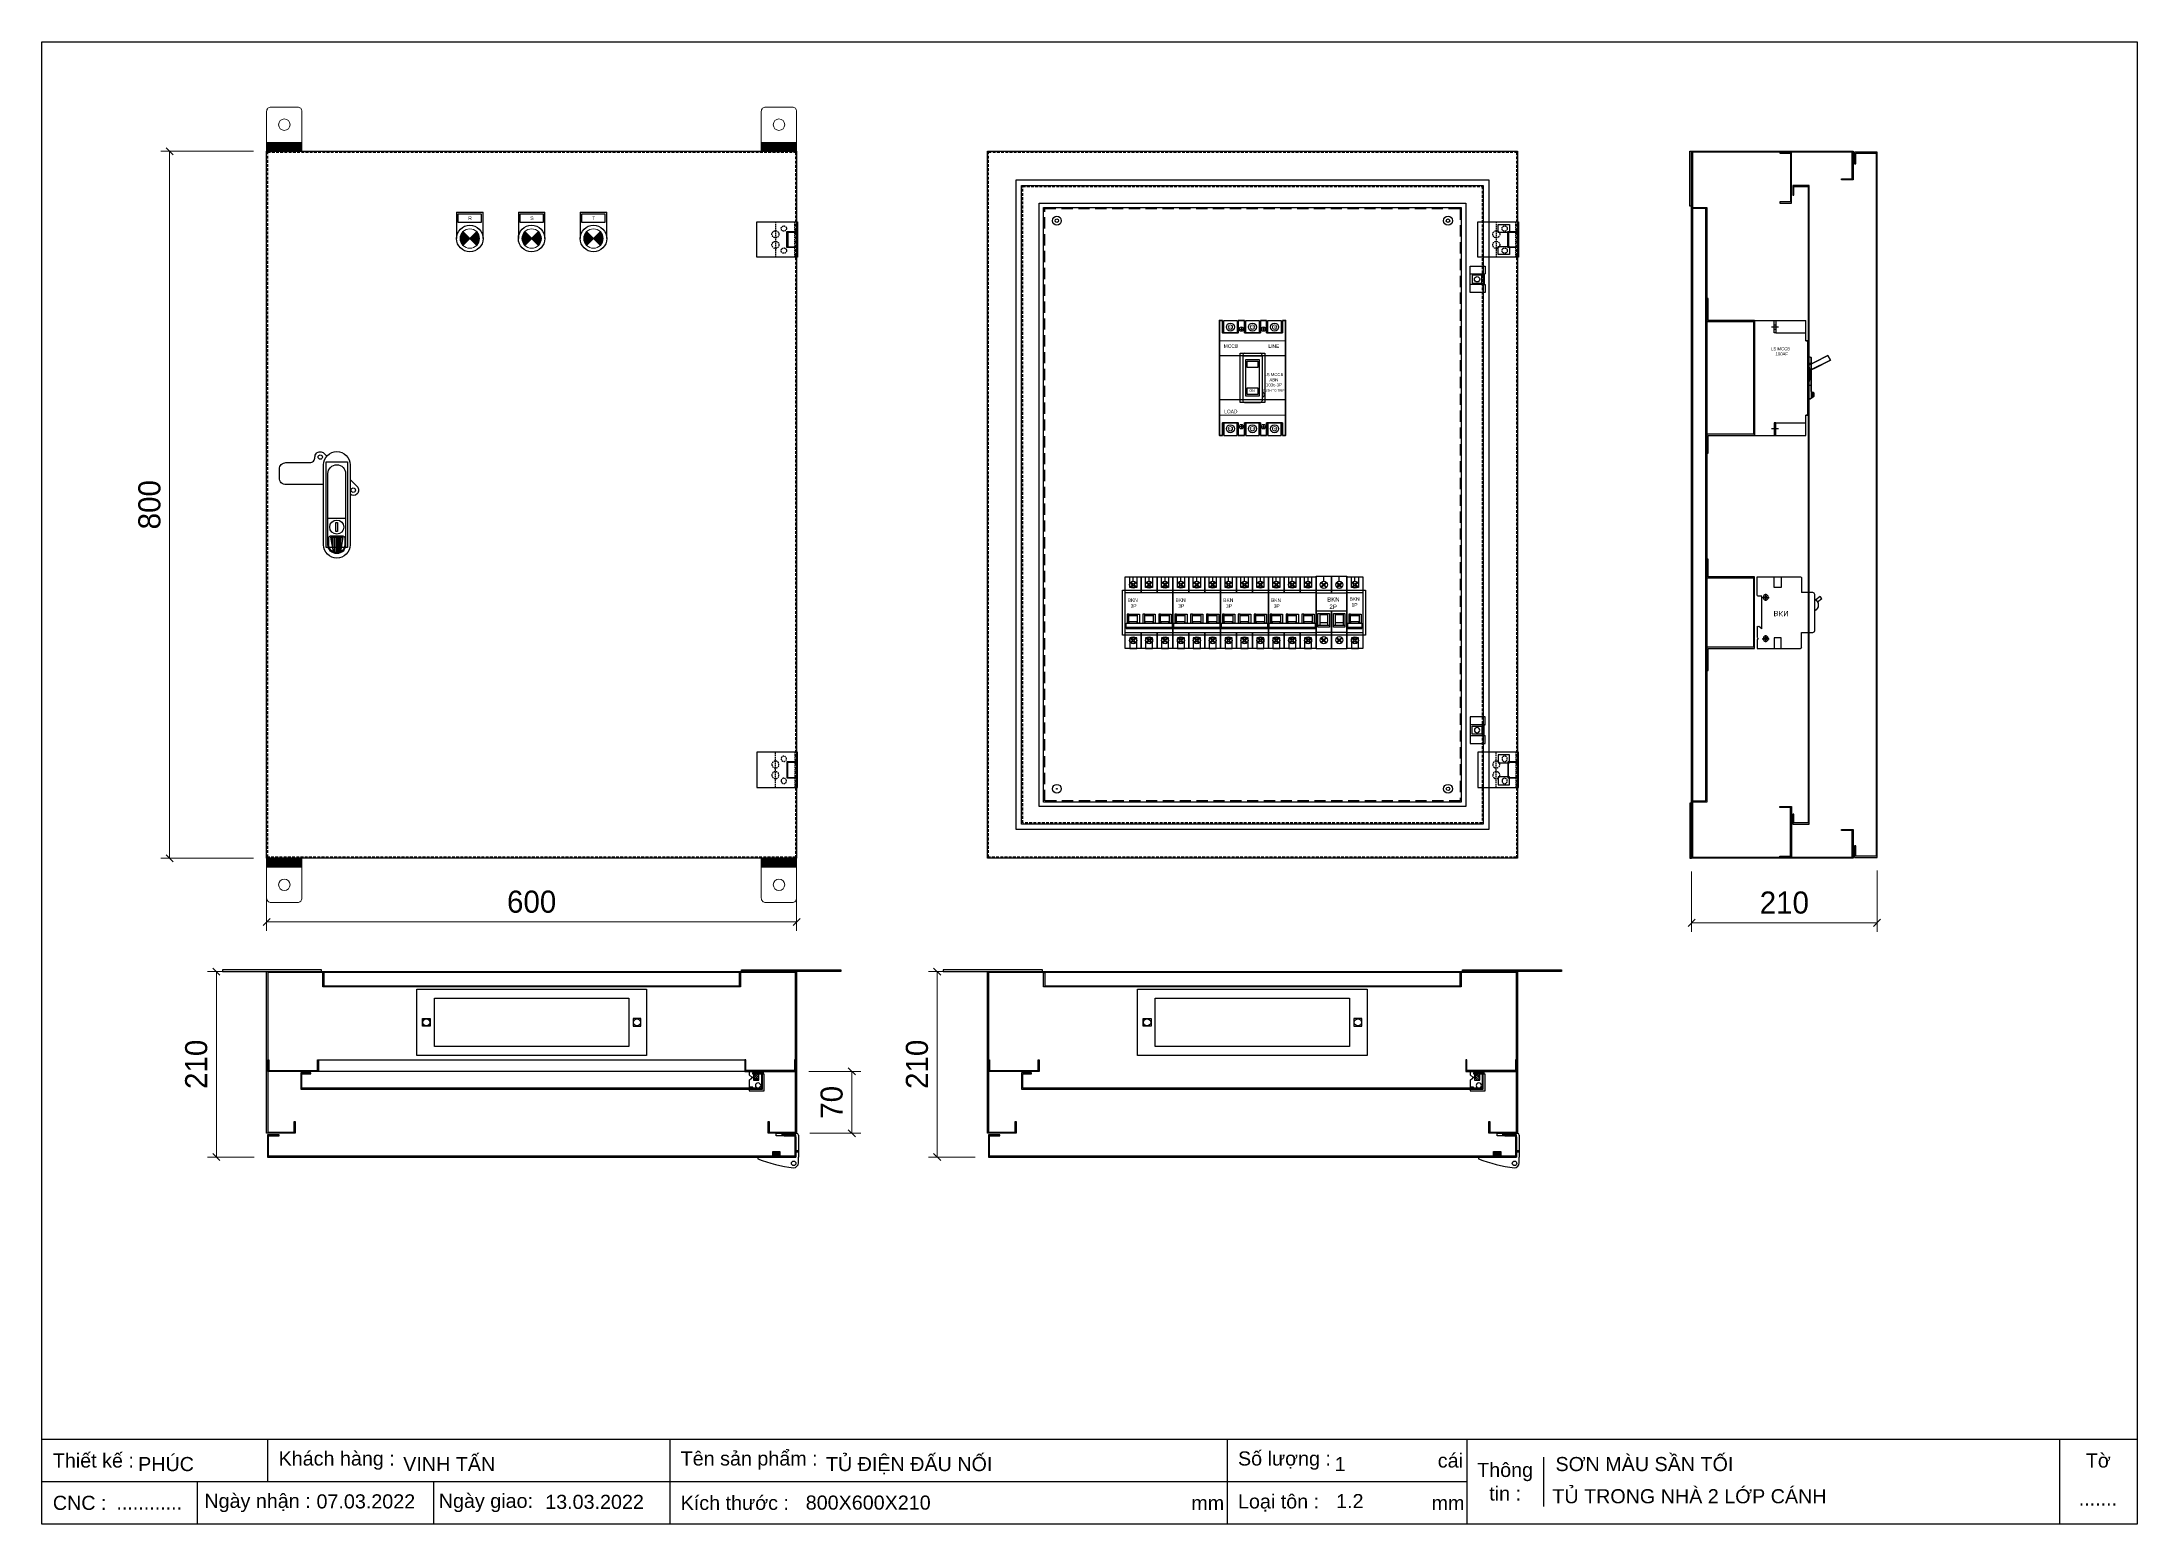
# Model space of a CAD drawing. Header units: millimetres. Extents: x 0 to 2372, y 0 to 1677.
import ezdxf
from ezdxf.enums import TextEntityAlignment as Align

# ---------------------------------------------------------------- set-up
doc = ezdxf.new("R2010")
doc.units = ezdxf.units.MM
doc.linetypes.add('HIDDEN2', pattern=[4.7625, 3.175, -1.5875])
doc.linetypes.add('HIDDENX2', pattern=[19.05, 12.7, -6.35])
for name, color, linetype, lineweight in [('0 TĂNG CỨNG', 7, 'Continuous', 15), ('07', 5, 'Continuous', 5), ('E_Electrical Equipment', 35, 'Continuous', 5)]:
    doc.layers.add(name, color=color, linetype=linetype, lineweight=lineweight)
doc.layers.add('01', color=7, linetype='HIDDEN2')
doc.layers.add('DIM', color=253, linetype='Continuous')
doc.styles.add('Arial', font='arial.ttf')
doc.styles.add('Arial-Black', font='txt')
doc.dimstyles.new('Dim-25', dxfattribs={"dimtxt": 25, "dimasz": 8, "dimexe": 10, "dimexo": 15, "dimgap": 10, "dimtad": 1, "dimdec": 0, "dimtxsty": 'Standard', "dimblk": 'OBLIQUE', "dimcen": 10, "dimclrd": 5, "dimclre": 5, "dimclrt": 3, "dimazin": 3, "dimtfac": 1, "dimtdec": 0, "dimtmove": 0, "dimatfit": 3, "dimldrblk": 'OBLIQUE', "dimlwd": 9, "dimlwe": 9})

msp = doc.modelspace()

# ---------------------------------------------------------------- blocks, each defined once
blk = doc.blocks.new('KHUNG CHUẨN')
at = {"color": 7}
for p, q in [((19889.2, -28535.2), (16919.2, -28535.2)), ((17239.2, -28535.2), (17239.2, -28595.2)), ((17809.2, -28535.2), (17809.2, -28655.2)), ((18599.2, -28535.2), (18599.2, -28655.2)), ((18939.2, -28535.2), (18939.2, -28655.2)), ((19779.2, -28535.2), (19779.2, -28655.2)), ((19047.6, -28560.2), (19047.6, -28630.2)), ((18939.2, -28595.2), (16919.2, -28595.2)), ((17139.2, -28595.2), (17139.2, -28655.2)), ((17474.2, -28595.2), (17474.2, -28655.2))]:
    blk.add_line(p, q, dxfattribs=at)
blk.add_lwpolyline([(16919.2, -26555.2), (19889.2, -26555.2), (19889.2, -28655.2), (16919.2, -28655.2)], close=True, dxfattribs=at)
at = {"color": 2, "char_height": 20, "style": 'Arial'}
for s, insert, width, attachment_point in [('  Thiết kế :', (16919.2, -28565.2), 917.634, 4), ('  Khách hàng :', (17239.2, -28565.2), 917.634, 4), ('  Tên sản phẩm :', (17809.2, -28565.2), 917.634, 4), ('  Số lượng :', (18599.2, -28565.2), 917.634, 4), ('cái', (18897.9, -28565.2), 63.517, 4), ('Thông\\Ptin :', (18993.4, -28595.2), 108.311, 5), ('Tờ', (19834.2, -28565.2), 110, 5), ('  CNC :', (16919.2, -28625.2), 917.634, 4), ('  Ngày nhận :', (17134, -28625.2), 556.651, 4), ('  Ngày giao:', (17466.3, -28625.2), 556.651, 4), ('  Kích thước :', (17809.2, -28625.2), 917.634, 4), ('mm', (18548.6, -28625.2), 73.831, 4), ('  Loại tôn :', (18599.2, -28625.2), 917.634, 4), ('mm', (18889.2, -28625.2), 917.634, 4)]:
    blk.add_mtext(s, dxfattribs=dict(at, insert=insert, width=width, attachment_point=attachment_point))
at = {"color": 3, "style": 'Arial'}
for tag, p in [('#01', (17055.6, -28580.1)), ('#02', (17431.4, -28580.1)), ('#03', (18030.6, -28580.1)), ('#08', (18751.7, -28580.1)), ('#10', (19064.8, -28580.1)), ('#04', (17024.8, -28634.6)), ('#05', (17308.5, -28633)), ('#06', (17632.7, -28633.7)), ('#07', (18002, -28634.7)), ('#09', (18753.8, -28632.6)), ('#11', (19060.3, -28625.7)), ('#12', (19806.5, -28628.9))]:
    blk.add_attdef(tag, p, '', height=20, dxfattribs=at)
blk = doc.blocks.new('*D1')
at = {"color": 0, "linetype": 'ByBlock', "lineweight": -2}
for p, q in [((148.6, 1549.4), (140.6, 1557.4)), ((140.6, 757.4), (148.6, 749.4))]:
    blk.add_line(p, q, dxfattribs=at)
at = {"layer": 'Defpoints', "color": 0, "transparency": 16777216}
for p in [(254.4, 1553.4), (144.6, 753.4), (254.4, 753.4)]:
    blk.add_point(p, dxfattribs=at)
at = {"layer": 'DIM', "color": 5, "lineweight": 9, "transparency": 16777216}
for p, q in [((239.4, 1553.4), (134.6, 1553.4)), ((144.6, 1553.4), (144.6, 753.4)), ((239.4, 753.4), (134.6, 753.4))]:
    blk.add_line(p, q, dxfattribs=at)
at = {"layer": 'DIM', "color": 3, "transparency": 16777216, "insert": (121.8, 1153.4), "char_height": 25, "attachment_point": 5, "rotation": 90}
blk.add_mtext('800', dxfattribs=at)
blk = doc.blocks.new('_Oblique')
at = {"color": 0, "linetype": 'ByBlock', "lineweight": -2}
blk.add_line((-0.5, -0.5), (0.5, 0.5), dxfattribs=at)
blk = doc.blocks.new('*D2')
at = {"color": 0, "linetype": 'ByBlock', "lineweight": -2}
for p, q in [((258.4, 685.3), (250.4, 677.3)), ((850.4, 677.3), (858.4, 685.3))]:
    blk.add_line(p, q, dxfattribs=at)
at = {"layer": 'Defpoints', "color": 0, "transparency": 16777216}
for p in [(254.4, 753.4), (854.4, 753.4), (854.4, 681.3)]:
    blk.add_point(p, dxfattribs=at)
at = {"layer": 'DIM', "color": 5, "lineweight": 9, "transparency": 16777216}
for p, q in [((254.4, 738.4), (254.4, 671.3)), ((854.4, 738.4), (854.4, 671.3)), ((254.4, 681.3), (854.4, 681.3))]:
    blk.add_line(p, q, dxfattribs=at)
at = {"layer": 'DIM', "color": 3, "transparency": 16777216, "insert": (554.4, 704.1), "char_height": 25, "attachment_point": 5}
blk.add_mtext('600', dxfattribs=at)
blk = doc.blocks.new('HL044-1.3-C')
at = {"color": 1, "linetype": 'HIDDEN2', "ltscale": 0.5}
for p, q in [((-25, 40), (-25, 0)), ((-3, 0), (-3, 40))]:
    blk.add_line(p, q, dxfattribs=at)
at = {"color": 1}
for p, q in [((-12, 29), (0, 29)), ((-12, 11), (-12, 29)), ((-11, 28.5), (0, 28.5)), ((-11, 28.5), (-11, 11.5)), ((0, 11), (-12, 11)), ((0, 11.5), (-11, 11.5))]:
    blk.add_line(p, q, dxfattribs=at)
blk.add_lwpolyline([(-46, 40), (0, 40), (0, 0), (-46, 0)], close=True, dxfattribs=at)
at = {"color": 1, "linetype": 'HIDDEN2', "ltscale": 0.5}
for centre, radius in [((-25, 26), 4), ((-15.5, 32.5), 3), ((-25, 14), 4), ((-15.5, 7.5), 3)]:
    blk.add_circle(centre, radius, dxfattribs=at)
blk = doc.blocks.new('AB301-2-1')
at = {"linetype": 'Continuous'}
h = blk.add_hatch(dxfattribs=at)
h.set_pattern_fill('ACAD_ISO09W100', color=1, scale=0.2)
h.set_pattern_definition([(0, (-368.0181, 398.3814), (0, 1), [4.8, -0.6, 1.2, -0.6, 1.2, -0.6])])
h.paths.add_polyline_path([(-4.1, -88.5, 0.118404), (0, -89.5, 0.118404), (4.1, -88.5), (7, -72), (-7, -72)])
at = {"color": 1, "linetype": 'Continuous'}
for p, q in [((-10, -50.5), (10, -50.5)), ((-7, -72), (7, -72)), ((-7, -72), (-4.1, -88.5)), ((7, -72), (4.1, -88.5))]:
    blk.add_line(p, q, dxfattribs=at)
for points in [[(-24.7, 18.7, -0.198912), (-23, 23), (-23, 23, -0.414214), (-14.5, 23), (-11.3, 19.8)], [(-15, -12.5), (-57.5, -12.5, -0.414214), (-65, -5), (-65, 5, -0.414214), (-57.5, 12.5), (-30.7, 12.5, 0.414214), (-24.7, 18.5), (-24.7, 18.7)], [(15, -6.5), (23, -14.5, -0.414214), (23, -23), (23, -23, -0.381561), (15, -23.4, -0.381561)]]:
    blk.add_lwpolyline(points, format="xyb", dxfattribs=at)
for points in [[(0, 25), (0, 25, -0.414214), (15, 10), (15, -80.5, -0.414214), (0, -95.5), (0, -95.5, -0.414214), (-15, -80.5), (-15, 10, -0.414214)], [(0, 10, -0.414214), (10, 0), (10, -80.5, -0.414214), (0, -90.5, -0.414214), (-10, -80.5), (-10, 0, -0.414214)], [(9, -72.5), (9, -80.5, -0.414214), (0, -89.5, -0.414214), (-9, -80.5), (-9, -72.5, -0.414214), (-7, -70.5), (7, -70.5, -0.414214)]]:
    blk.add_lwpolyline(points, format="xyb", close=True, dxfattribs=at)
at = {"color": 2, "linetype": 'Continuous'}
blk.add_lwpolyline([(-12, 13.3), (12, 13.3), (12, -83.7), (-12, -83.7)], close=True, dxfattribs=at)
at = {"color": 1, "linetype": 'Continuous'}
blk.add_lwpolyline([(-1, -55.5), (1, -55.5), (1, -65.5), (-1, -65.5)], close=True, dxfattribs=at)
for centre, radius in [((-18.7, 18.7), 2.5), ((18.7, -18.7), 2.5), ((0, -60.5), 8)]:
    blk.add_circle(centre, radius, dxfattribs=at)
blk = doc.blocks.new('HL003-2-3')
h = blk.add_hatch()
h.set_pattern_fill('ANSI31', color=2, scale=0.5, style=0)
h.set_pattern_definition([(45, (8435.407, 86016.9664), (-1.122532015, 1.122532015), [])])
h.paths.add_polyline_path([(11, 10), (5, 10), (5, 0), (11, 0)])
at = {"color": 1}
for p, q in [((0, 22), (17, 22)), ((0, 20), (0, 22)), ((0, 20), (15, 20)), ((4, 18), (0, 18)), ((0, 10), (0, 18)), ((0, 10), (8, 3)), ((0, 4), (3.4, 7)), ((0, 0), (0, 4)), ((16, 0), (0, 0)), ((4, 20), (4, 18)), ((17, 3), (8, 3)), ((15, 20), (15, 3)), ((16, 3), (16, 0)), ((17, 22), (17, 3))]:
    blk.add_line(p, q, dxfattribs=at)
at = {"color": 2}
blk.add_lwpolyline([(5, 10), (11, 10), (11, 0), (5, 0)], close=True, dxfattribs=at)
at = {"color": 1}
blk.add_circle((10, 16), 3, dxfattribs=at)
blk.add_circle((10, 16), 3, dxfattribs=at)
blk = doc.blocks.new('HL044-1.3-B')
h = blk.add_hatch()
h.set_pattern_fill('ANSI31', color=1, scale=0.3, style=0)
h.set_pattern_definition([(45, (-80982.31925, -42991.2648), (-0.673519209, 0.673519209), [])])
h.paths.add_polyline_path([(-15.5, 27), (-15.5, 24), (-9.5, 24), (-9.5, 27)])
at = {"color": 1}
for p, q in [((-22, 24), (-22, 27)), ((-22, 27), (1, 27)), ((-1, 24), (-22, 24)), ((-15.5, 24), (-15.5, 27)), ((-9.5, 24), (-9.5, 27)), ((3, 25), (3, 0)), ((0, 0), (-43, 0)), ((-43, 0), (-43, -2)), ((-25, 6.5), (-25, 0)), ((-25, 6.5), (-19, 5.9)), ((-25, 5.5), (-19, 4.9)), ((-25, 4.5), (-19, 3.9)), ((-25, 3.5), (-19, 2.9)), ((-25, 2.5), (-19, 1.9)), ((-25, 1.5), (-19, 0.9)), ((-25, 0.5), (-19.7, 0)), ((-19, 6.5), (-19, 0)), ((0, 23), (0, 0)), ((0, 7.5), (3, 7.5)), ((0, 6), (3, 6)), ((3, -6.5), (3, 0))]:
    blk.add_line(p, q, dxfattribs=at)
blk.add_lwpolyline([(-26, 6.5), (-18, 6.5), (-18, 0), (-26, 0)], close=True, dxfattribs=at)
blk.add_circle((-2.3, -7), 2.55, dxfattribs=at)
for centre, radius, start, end in [((-1, 23), 1, 0, 90), ((1, 25), 2, 0, 90), ((15.4, 147.7), 160.7, 248.6705, 263.5901), ((-2.5, -6.5), 5.5, 270, 0)]:
    blk.add_arc(centre, radius, start, end, dxfattribs=at)
blk = doc.blocks.new('HL003-2-2')
at = {"color": 1}
for p, q in [((15, 21), (15, 12)), ((15, -9), (15, 0)), ((16, 12), (17, 12)), ((16, 0), (17, 0))]:
    blk.add_line(p, q, dxfattribs=at)
blk.add_lwpolyline([(17, 0), (17, -9), (0, -9), (0, 21), (17, 21), (17, 12)], dxfattribs=at)
blk.add_lwpolyline([(0, 12), (16, 12), (16, 0), (0, 0)], close=True, dxfattribs=at)
blk.add_circle((8, 6), 3, dxfattribs=at)
blk = doc.blocks.new('*D3')
at = {"color": 0, "linetype": 'ByBlock', "lineweight": -2}
for p, q in [((1871.5, 684.3), (1863.5, 676.3)), ((2073.5, 676.3), (2081.5, 684.3))]:
    blk.add_line(p, q, dxfattribs=at)
at = {"layer": 'Defpoints', "color": 0, "transparency": 16777216}
for p in [(1867.5, 753.4), (2077.5, 754.4), (2077.5, 680.3)]:
    blk.add_point(p, dxfattribs=at)
at = {"layer": 'DIM', "color": 5, "lineweight": 9, "transparency": 16777216}
for p, q in [((1867.5, 738.4), (1867.5, 670.3)), ((2077.5, 739.4), (2077.5, 670.3)), ((1867.5, 680.3), (2077.5, 680.3))]:
    blk.add_line(p, q, dxfattribs=at)
at = {"layer": 'DIM', "color": 3, "transparency": 16777216, "insert": (1972.5, 703.1), "char_height": 25, "attachment_point": 5}
blk.add_mtext('210', dxfattribs=at)
blk = doc.blocks.new('*D4')
at = {"color": 0, "linetype": 'ByBlock', "lineweight": -2}
for p, q in [((1017.5, 621.2), (1009.5, 629.2)), ((1009.5, 419.2), (1017.5, 411.2))]:
    blk.add_line(p, q, dxfattribs=at)
at = {"layer": 'Defpoints', "color": 0, "ltscale": 3, "transparency": 16777216}
for p in [(1070.4, 625.2), (1013.5, 415.2), (1071.4, 415.2)]:
    blk.add_point(p, dxfattribs=at)
at = {"layer": 'DIM', "color": 5, "lineweight": 9, "ltscale": 3, "transparency": 16777216}
for p, q in [((1055.4, 625.2), (1003.5, 625.2)), ((1013.5, 625.2), (1013.5, 415.2)), ((1056.4, 415.2), (1003.5, 415.2))]:
    blk.add_line(p, q, dxfattribs=at)
at = {"layer": 'DIM', "color": 3, "ltscale": 3, "transparency": 16777216, "insert": (990.7, 520.2), "char_height": 25, "attachment_point": 5, "rotation": 90}
blk.add_mtext('210', dxfattribs=at)
blk = doc.blocks.new('*D5')
at = {"color": 0, "linetype": 'ByBlock', "lineweight": -2}
for p, q in [((201.5, 621.2), (193.5, 629.2)), ((193.5, 419.2), (201.5, 411.2))]:
    blk.add_line(p, q, dxfattribs=at)
at = {"layer": 'Defpoints', "color": 0, "ltscale": 3, "transparency": 16777216}
for p in [(254.4, 625.2), (197.5, 415.2), (255.4, 415.2)]:
    blk.add_point(p, dxfattribs=at)
at = {"layer": 'DIM', "color": 5, "lineweight": 9, "ltscale": 3, "transparency": 16777216}
for p, q in [((239.4, 625.2), (187.5, 625.2)), ((197.5, 625.2), (197.5, 415.2)), ((240.4, 415.2), (187.5, 415.2))]:
    blk.add_line(p, q, dxfattribs=at)
at = {"layer": 'DIM', "color": 3, "ltscale": 3, "transparency": 16777216, "insert": (174.8, 520.2), "char_height": 25, "attachment_point": 5, "rotation": 90}
blk.add_mtext('210', dxfattribs=at)
blk = doc.blocks.new('*D6')
at = {"color": 0, "linetype": 'ByBlock', "lineweight": -2}
for p, q in [((920.9, 508.2), (912.9, 516.2)), ((912.9, 446.2), (920.9, 438.2))]:
    blk.add_line(p, q, dxfattribs=at)
at = {"layer": 'Defpoints', "color": 0, "ltscale": 3, "transparency": 16777216}
for p in [(853.2, 512.2), (916.9, 512.2), (854.4, 442.2)]:
    blk.add_point(p, dxfattribs=at)
at = {"layer": 'DIM', "color": 5, "lineweight": 9, "ltscale": 3, "transparency": 16777216}
for p, q in [((868.2, 512.2), (926.9, 512.2)), ((916.9, 442.2), (916.9, 512.2)), ((869.4, 442.2), (926.9, 442.2))]:
    blk.add_line(p, q, dxfattribs=at)
at = {"layer": 'DIM', "color": 3, "ltscale": 3, "transparency": 16777216, "insert": (894.1, 477.2), "char_height": 25, "attachment_point": 5, "rotation": 90}
blk.add_mtext('70', dxfattribs=at)
blk = doc.blocks.new('BKN 3P')
at = {"color": 7}
for p, q in [((9, -5), (9, 0)), ((27, -5), (27, 0)), ((45, -5), (45, 0)), ((0, -18), (18, -18)), ((8.3, -9), (5.8, -6.5)), ((5.8, -11.5), (8.3, -9)), ((9, -8.3), (6.5, -5.8)), ((6.5, -12.2), (9, -9.7)), ((9, -8.3), (11.5, -5.8)), ((11.5, -12.2), (9, -9.7)), ((9.7, -9), (12.2, -6.5)), ((12.2, -11.5), (9.7, -9)), ((18, -18), (36, -18)), ((26.3, -9), (23.8, -6.5)), ((23.8, -11.5), (26.3, -9)), ((27, -8.3), (24.5, -5.8)), ((24.5, -12.2), (27, -9.7)), ((27, -8.3), (29.5, -5.8)), ((29.5, -12.2), (27, -9.7)), ((27.7, -9), (30.2, -6.5)), ((30.2, -11.5), (27.7, -9)), ((36, -18), (54, -18)), ((44.3, -9), (41.8, -6.5)), ((41.8, -11.5), (44.3, -9)), ((45, -8.3), (42.5, -5.8)), ((42.5, -12.2), (45, -9.7)), ((45, -8.3), (47.5, -5.8)), ((47.5, -12.2), (45, -9.7)), ((45.7, -9), (48.2, -6.5)), ((48.2, -11.5), (45.7, -9)), ((4, -42.5), (14, -42.5)), ((4, -44), (14, -44)), ((22, -42.5), (32, -42.5)), ((22, -44), (32, -44)), ((40, -42.5), (50, -42.5)), ((40, -44), (50, -44)), ((0, -63), (18, -63)), ((1, -57.1), (53, -57.1)), ((1, -57.6), (53, -57.6)), ((1, -58.1), (53, -58.1)), ((1, -58.6), (53, -58.6)), ((4.5, -52.5), (4.5, -50.5)), ((4.5, -50.5), (13.5, -50.5)), ((5.8, -69.5), (8.3, -72)), ((6.5, -68.8), (9, -71.3)), ((11.5, -68.8), (9, -71.3)), ((12.2, -69.5), (9.7, -72)), ((13.5, -52.5), (13.5, -50.5)), ((18, -63), (36, -63)), ((22.5, -52.5), (22.5, -50.5)), ((22.5, -50.5), (31.5, -50.5)), ((23.8, -69.5), (26.3, -72)), ((24.5, -68.8), (27, -71.3)), ((29.5, -68.8), (27, -71.3)), ((30.2, -69.5), (27.7, -72)), ((31.5, -52.5), (31.5, -50.5)), ((36, -63), (54, -63)), ((40.5, -52.5), (40.5, -50.5)), ((40.5, -50.5), (49.5, -50.5)), ((41.8, -69.5), (44.3, -72)), ((42.5, -68.8), (45, -71.3)), ((47.5, -68.8), (45, -71.3)), ((48.2, -69.5), (45.7, -72)), ((49.5, -52.5), (49.5, -50.5)), ((8.3, -72), (5.8, -74.5)), ((9, -72.7), (6.5, -75.2)), ((9, -72.7), (11.5, -75.2)), ((9.7, -72), (12.2, -74.5)), ((26.3, -72), (23.8, -74.5)), ((27, -72.7), (24.5, -75.2)), ((27, -72.7), (29.5, -75.2)), ((27.7, -72), (30.2, -74.5)), ((44.3, -72), (41.8, -74.5)), ((45, -72.7), (42.5, -75.2)), ((45, -72.7), (47.5, -75.2)), ((45.7, -72), (48.2, -74.5))]:
    blk.add_line(p, q, dxfattribs=at)
for points in [[(18, -63), (18, -81), (0, -81), (0, 0), (18, 0), (18, -18)], [(18, -18), (18, 0), (36, 0), (36, -18)], [(36, -18), (36, 0), (54, 0), (54, -81), (36, -81), (36, -63)], [(36, -63), (36, -81), (18, -81), (18, -63)]]:
    blk.add_lwpolyline(points, dxfattribs=at)
at = {"color": 1}
for points in [[(5, 0), (13, 0), (13, -12), (5, -12)], [(23, 0), (31, 0), (31, -12), (23, -12)], [(41, 0), (49, 0), (49, -12), (41, -12)], [(5, -81), (13, -81), (13, -69), (5, -69)], [(23, -81), (31, -81), (31, -69), (23, -69)], [(41, -81), (49, -81), (49, -69), (41, -69)]]:
    blk.add_lwpolyline(points, close=True, dxfattribs=at)
at = {"color": 7}
for points in [[(4, -42.5), (2, -42.5), (2, -52.5), (4, -52.5)], [(14, -42.5), (16, -42.5), (16, -52.5), (14, -52.5)], [(22, -42.5), (20, -42.5), (20, -52.5), (22, -52.5)], [(32, -42.5), (34, -42.5), (34, -52.5), (32, -52.5)], [(40, -42.5), (38, -42.5), (38, -52.5), (40, -52.5)], [(50, -42.5), (52, -42.5), (52, -52.5), (50, -52.5)], [(1, -52.5), (53, -52.5), (53, -58.6), (1, -58.6)]]:
    blk.add_lwpolyline(points, close=True, dxfattribs=at)
for centre in [(9, -9), (27, -9), (45, -9), (9, -72), (27, -72), (45, -72)]:
    blk.add_circle(centre, 4.02, dxfattribs=at)
at = {"insert": (8.6, -29.8), "char_height": 4, "attachment_point": 5}
blk.add_mtext_dynamic_manual_height_columns('{\\C1;BKN\\P\\pi1.598;3P}', width=17.271, gutter_width=1, heights=[0], dxfattribs=at)
blk = doc.blocks.new('CB LS 30AF 3P')
at = {"lineweight": 30}
blk.add_line((46.5, 0), (53.5, 0), dxfattribs=at)
at = {"color": 4}
for p, q in [((23, -9.8), (27, -9.8)), ((25, -7.8), (25, -11.8)), ((52, -9.8), (48, -9.8)), ((50, -7.8), (50, -11.8)), ((25, -118.2), (25, -122.2)), ((50, -118.2), (50, -122.2)), ((27, -120.2), (23, -120.2)), ((48, -120.2), (52, -120.2))]:
    blk.add_line(p, q, dxfattribs=at)
for p, q in [((75, -40), (0, -40)), ((26.5, -39.1), (26.5, -90.9)), ((26.5, -40), (48.5, -40)), ((28.5, -37.1), (46.5, -37.1)), ((30, -44.3), (45, -44.3)), ((30, -85.7), (30, -44.3)), ((31.5, -45.9), (43.5, -45.9)), ((31.5, -53.4), (31.5, -45.9)), ((43.5, -45.9), (43.5, -53.4)), ((45, -44.3), (45, -85.7)), ((48.5, -39.1), (48.5, -90.9)), ((43.5, -53.4), (31.5, -53.4)), ((75, -90), (0, -90)), ((28.5, -92.9), (46.5, -92.9)), ((45, -85.7), (30, -85.7)), ((31.5, -76.4), (43.5, -76.4)), ((31.5, -83.9), (31.5, -76.4)), ((43.5, -83.9), (31.5, -83.9)), ((43.5, -76.4), (43.5, -83.9))]:
    blk.add_line(p, q)
at = {"lineweight": 30}
for points in [[(3.5, 0), (0, 0), (0, -130), (3.5, -130)], [(3.5, 0), (3.5, -14), (21.5, -14), (21.5, 0)], [(28.5, 0), (21.5, 0)], [(28.5, 0), (28.5, -14), (46.5, -14), (46.5, 0)], [(53.5, 0), (53.5, -14), (71.5, -14), (71.5, 0)], [(71.5, -130), (75, -130), (75, 0), (71.5, 0)], [(3.5, -130), (3.5, -116), (21.5, -116), (21.5, -130)], [(28.5, -130), (28.5, -116), (46.5, -116), (46.5, -130)], [(53.5, -130), (53.5, -116), (71.5, -116), (71.5, -130)], [(21.5, -130), (28.5, -130)], [(46.5, -130), (53.5, -130)]]:
    blk.add_lwpolyline(points, dxfattribs=at)
for centre, radius, start, end in [((28.5, -39.1), 2, 90, 180), ((46.5, -39.1), 2, 0, 90), ((28.5, -90.9), 2, 180, 270), ((46.5, -90.9), 2, 270, 0), ((48.5, -84), 2.5, 270, 90)]:
    blk.add_arc(centre, radius, start, end)
at = {"layer": 'E_Electrical Equipment', "color": 0}
for p, q in [((21.5, 0), (28.5, 0)), ((75, -23), (0, -23)), ((75, -107), (0, -107)), ((21.5, -130), (28.5, -130)), ((46.5, -130), (53.5, -130))]:
    blk.add_line(p, q, dxfattribs=at)
for centre in [(12.5, -7.5), (37.5, -7.5), (62.5, -7.5), (12.5, -122.5), (37.5, -122.5), (62.5, -122.5)]:
    blk.add_circle(centre, 2.5, dxfattribs=at)
blk.add_text('ON', height=3).set_placement((33.8, -81))
at = {"color": 3, "char_height": 1.5, "attachment_point": 1}
for insert in [(11.3, -6.6), (36.3, -6.6), (61.3, -6.6), (11.3, -121.6), (36.3, -121.6), (61.3, -121.6)]:
    blk.add_mtext_dynamic_manual_height_columns('{\\C7;M5}', width=4.338, gutter_width=1, heights=[0], dxfattribs=dict(at, insert=insert))
at = {"color": 1, "char_height": 1.5}
for insert, attachment_point in [((23.8, -8.8), 1), ((51.2, -8.8), 3), ((26.2, -119.3), 3), ((48.8, -119.3), 1)]:
    blk.add_mtext_dynamic_manual_height_columns('M5', width=4.338, gutter_width=1, heights=[0], dxfattribs=dict(at, insert=insert, attachment_point=attachment_point))
at = {"attachment_point": 1}
for s, width, insert, char_height in [('MCCB', 14.078, (5, -27), 4), ('LINE', 14.078, (55.5, -27), 4), ('PUSH TO TRIP', 37.658, (49.5, -78), 2.5), ('LOAD', 14.078, (5.5, -101), 4)]:
    blk.add_mtext_dynamic_manual_height_columns(s, width=width, gutter_width=1, heights=[0], dxfattribs=dict(at, insert=insert, char_height=char_height))
blk = doc.blocks.new('LS 100AF 3P')
at = {"color": 1}
for points in [[(5, 0), (20, 0), (20, -14), (5, -14)], [(5, -130), (20, -130), (20, -116), (5, -116)]]:
    blk.add_lwpolyline(points, close=True, dxfattribs=at)
at = {"color": 2}
for points in [[(30, 0), (45, 0), (45, -14), (30, -14)], [(30, -130), (45, -130), (45, -116), (30, -116)]]:
    blk.add_lwpolyline(points, close=True, dxfattribs=at)
at = {"color": 5}
for points in [[(55, 0), (70, 0), (70, -14), (55, -14)], [(55, -130), (70, -130), (70, -116), (55, -116)]]:
    blk.add_lwpolyline(points, close=True, dxfattribs=at)
at = {"color": 1}
for centre in [(12.5, -7.5), (12.5, -122.5)]:
    blk.add_circle(centre, 4.5, dxfattribs=at)
at = {"color": 4}
for centre in [(25, -9.8), (50, -9.8), (25, -120.2), (50, -120.2)]:
    blk.add_circle(centre, 2.5, dxfattribs=at)
at = {"color": 2}
for centre in [(37.5, -7.5), (37.5, -122.5)]:
    blk.add_circle(centre, 4.5, dxfattribs=at)
at = {"color": 5}
for centre in [(62.5, -7.5), (62.5, -122.5)]:
    blk.add_circle(centre, 4.5, dxfattribs=at)
blk.add_blockref('CB LS 30AF 3P', (0, 0))
at = {"insert": (42.7, -59.5), "char_height": 3.5, "attachment_point": 1}
blk.add_mtext_dynamic_manual_height_columns('\\pi8.28487;{\\C1;LS MCCB\\P\\pi14.01713;ABN\\P\\pi10.11007;103c-3P}', width=37.687, gutter_width=1, heights=[0], dxfattribs=at)
blk = doc.blocks.new('BKN 1P')
at = {"color": 7}
for p, q in [((9, -5), (9, 0)), ((0, -18), (18, -18)), ((8.3, -9), (5.8, -6.5)), ((5.8, -11.5), (8.3, -9)), ((9, -8.3), (6.5, -5.8)), ((6.5, -12.2), (9, -9.7)), ((9, -8.3), (11.5, -5.8)), ((11.5, -12.2), (9, -9.7)), ((9.7, -9), (12.2, -6.5)), ((12.2, -11.5), (9.7, -9)), ((4, -42.5), (14, -42.5)), ((4, -44), (14, -44)), ((0, -63), (18, -63)), ((1, -57.1), (17, -57.1)), ((1, -57.6), (17, -57.6)), ((1, -58.1), (17, -58.1)), ((1, -58.6), (17, -58.6)), ((4.5, -52.5), (4.5, -50.5)), ((4.5, -50.5), (13.5, -50.5)), ((5.8, -69.5), (8.3, -72)), ((6.5, -68.8), (9, -71.3)), ((11.5, -68.8), (9, -71.3)), ((12.2, -69.5), (9.7, -72)), ((13.5, -52.5), (13.5, -50.5)), ((8.3, -72), (5.8, -74.5)), ((9, -72.7), (6.5, -75.2)), ((9, -72.7), (11.5, -75.2)), ((9.7, -72), (12.2, -74.5))]:
    blk.add_line(p, q, dxfattribs=at)
for points in [[(0, 0), (18, 0), (18, -81), (0, -81)], [(4, -42.5), (2, -42.5), (2, -52.5), (4, -52.5)], [(14, -42.5), (16, -42.5), (16, -52.5), (14, -52.5)], [(1, -52.5), (17, -52.5), (17, -58.6), (1, -58.6)]]:
    blk.add_lwpolyline(points, close=True, dxfattribs=at)
at = {"color": 1}
for points in [[(5, 0), (13, 0), (13, -12), (5, -12)], [(5, -81), (13, -81), (13, -69), (5, -69)]]:
    blk.add_lwpolyline(points, close=True, dxfattribs=at)
at = {"color": 7}
for centre in [(9, -9), (9, -72)]:
    blk.add_circle(centre, 4.02, dxfattribs=at)
at = {"insert": (8.6, -28.5), "char_height": 4, "attachment_point": 5}
blk.add_mtext_dynamic_manual_height_columns('{\\C1;BKN\\P1P}', width=17.271, gutter_width=1, heights=[0], dxfattribs=at)
blk = doc.blocks.new('BKN 2P')
at = {"color": 7}
for p, q in [((8.8, -5.7), (8.8, 0)), ((26.3, -5.7), (26.3, 0)), ((0, -18.8), (17.5, -18.8)), ((5.5, -12), (11.3, -6.6)), ((5.6, -7.3), (11.4, -12.8)), ((6.1, -12.7), (11.9, -7.2)), ((6.3, -6.6), (12, -12.1)), ((17.5, -18.8), (35, -18.8)), ((23, -12), (28.8, -6.6)), ((23.2, -7.3), (29, -12.8)), ((23.7, -12.7), (29.5, -7.2)), ((23.9, -6.6), (29.5, -12.1)), ((4.1, -41.9), (4.1, -55.2)), ((4.1, -43.3), (13.1, -43.3)), ((13.1, -41.9), (13.1, -55.2)), ((21.7, -41.9), (21.7, -55.2)), ((21.7, -43.3), (30.7, -43.3)), ((30.7, -41.9), (30.7, -55.2)), ((0, -63.2), (17.5, -63.2)), ((2.1, -55.2), (15.2, -55.2)), ((4.1, -52.4), (13.1, -52.4)), ((5.5, -70), (11.3, -75.4)), ((5.6, -74.7), (11.4, -69.2)), ((6.1, -69.2), (11.9, -74.8)), ((6.3, -75.4), (12, -69.8)), ((17.5, -63.2), (35, -63.2)), ((19.6, -55.2), (32.7, -55.2)), ((21.7, -52.4), (30.7, -52.4)), ((23, -70), (28.8, -75.4)), ((23.2, -74.7), (29, -69.2)), ((23.7, -69.2), (29.5, -74.8)), ((23.9, -75.4), (29.5, -69.8))]:
    blk.add_line(p, q, dxfattribs=at)
blk.add_line((0, -39.2), (35, -39.2))
for points in [[(17.5, -39.2), (17.5, -82), (0, -82), (0, 0), (17.5, 0), (17.5, -18.8)], [(17.5, -18.8), (17.5, 0), (35, 0), (35, -82), (17.5, -82), (17.5, -39.2)]]:
    blk.add_lwpolyline(points, dxfattribs=at)
for points in [[(2.1, -41.9), (15.2, -41.9), (15.2, -57.7), (2.1, -57.7)], [(19.6, -41.9), (32.7, -41.9), (32.7, -57.7), (19.6, -57.7)]]:
    blk.add_lwpolyline(points, close=True, dxfattribs=at)
for centre in [(8.8, -9.7), (26.3, -9.7), (8.8, -72.3), (26.3, -72.3)]:
    blk.add_circle(centre, 4.02, dxfattribs=at)
at = {"insert": (10.5, -23.6), "char_height": 5, "attachment_point": 1}
blk.add_mtext_dynamic_manual_height_columns('\\pi1.99689;{\\C1;BKN\\P\\pi4.61796;2P}', width=17.271, gutter_width=1, heights=[0], dxfattribs=at)
blk = doc.blocks.new('HCC BKN')
for p, q in [((0, -9.7), (0, 0)), ((0, 0), (49, 0)), ((0, -24.6), (0, -12.1)), ((5, -22), (1.6, -24.8)), ((5, -22), (5, -59)), ((5.6, -10.9), (13.4, -10.9)), ((9.6, -6.9), (9.6, -14.9)), ((50, -1), (50, -18)), ((0, -60), (0, -81)), ((5, -59), (1, -59)), ((5.3, -57.7), (13.4, -57.7)), ((9.6, -53.7), (9.6, -61.7)), ((50, -80), (50, -63)), ((71.1, -58.6), (66.2, -54.8)), ((68.2, -52.5), (73, -56.3)), ((73, -56.3), (71.1, -58.6)), ((0, -81), (49, -81))]:
    blk.add_line(p, q)
at = {"color": 1}
for points in [[(19, 0), (27, 0), (27, -12), (19, -12)], [(19, -81), (27, -81), (27, -69), (19, -69)]]:
    blk.add_lwpolyline(points, close=True, dxfattribs=at)
at = {"color": 7}
blk.add_lwpolyline([(50, -18), (63, -18, -0.414214), (65, -20), (65, -61, -0.414214), (63, -63), (50, -63)], format="xyb", dxfattribs=at)
for centre, radius in [((9.6, -10.9), 2.97), ((9.6, -10.9), 1.26), ((9.6, -57.7), 2.97), ((9.6, -57.7), 1.26)]:
    blk.add_circle(centre, radius)
for centre, radius, start, end in [((49, -1), 1, 0, 90), ((-0.5, -10.9), 1.25, 291.7646, 68.2354), ((0.9, -23.7), 1.23, 222.1341, 301.7407), ((61.8, -49), 7.23, 295.9027, 64.0973), ((1, -60), 1, 90, 180), ((49, -80), 1, 270, 0)]:
    blk.add_arc(centre, radius, start, end)
at = {"color": 1, "insert": (18.4, -36.4), "char_height": 6, "attachment_point": 1}
blk.add_mtext('\\A1;BKN ', dxfattribs=at)
blk = doc.blocks.new('HCC2 LS 100AF')
at = {"color": 7}
for p, q in [((0, 0), (0, -130)), ((0, 0), (58, 0)), ((58, -23), (58, 0)), ((27, -7.5), (19, -7.5)), ((22, -5), (24, -5)), ((22, -10), (24, -10)), ((24, -14), (58, -14)), ((60, -23), (58, -23)), ((58, -23), (60, -23)), ((60, -23), (60, -40)), ((60, -40), (63, -41.5)), ((63, -41.5), (60, -40)), ((60, -40), (60, -90)), ((68, -47.1), (60.9, -50.6)), ((60.9, -50.6), (68, -47.1)), ((85.7, -44.9), (62.8, -56.4)), ((64, -42), (63, -41.5)), ((63, -41.5), (64, -42)), ((64, -80.4), (64, -42)), ((64, -42), (64, -80.4)), ((83, -39.5), (68, -47.1)), ((68, -47.1), (83, -39.5)), ((68, -53.8), (85.7, -44.9)), ((85.7, -44.9), (83, -39.5)), ((83, -39.5), (85.7, -44.9)), ((64, -47.9), (60.5, -49.7)), ((60.5, -49.7), (64, -47.9)), ((62.8, -56.4), (68, -53.8)), ((63, -88.5), (60, -90)), ((60, -90), (63, -88.5)), ((60, -90), (60, -107)), ((64, -74.1), (60.5, -72.3)), ((60.5, -72.3), (64, -74.1)), ((64, -88), (63, -88.5)), ((63, -88.5), (64, -88)), ((64, -80.4), (64, -87.7)), ((64, -80.4), (64, -87.7)), ((64, -86.2), (65, -86.2)), ((65, -86.2), (64, -86.2)), ((64, -86.2), (65, -86.2)), ((65, -86.2), (64, -86.2)), ((65, -86.2), (64, -86.2)), ((64, -86.2), (65, -86.2)), ((64, -86.3), (65, -86.3)), ((65, -86.3), (64, -86.3)), ((65, -86.3), (64, -86.3)), ((64, -86.3), (65, -86.3)), ((65, -86.3), (64, -86.3)), ((64, -86.3), (65, -86.3)), ((65, -86.4), (64, -86.4)), ((64, -86.4), (65, -86.4)), ((65, -86.4), (64, -86.4)), ((64, -86.4), (65, -86.4)), ((65, -86.4), (64, -86.4)), ((64, -86.4), (65, -86.4)), ((65, -86.5), (64, -86.5)), ((64, -86.5), (65, -86.5)), ((65, -86.5), (64, -86.5)), ((64, -86.5), (65, -86.5)), ((64, -86.6), (65, -86.6)), ((65, -86.6), (64, -86.6)), ((65, -86.6), (64, -86.6)), ((64, -86.6), (65, -86.6)), ((64, -86.7), (65, -86.7)), ((65, -86.7), (64, -86.7)), ((65, -86.7), (64, -86.7)), ((64, -86.7), (65, -86.7)), ((65, -86.7), (64, -86.7)), ((64, -86.7), (65, -86.7)), ((64, -86.8), (65, -86.8)), ((65, -86.8), (64, -86.8)), ((64, -86.8), (65, -86.8)), ((65, -86.8), (64, -86.8)), ((65, -86.8), (64, -86.8)), ((64, -86.8), (65, -86.8)), ((64, -86.9), (65, -86.9)), ((64, -86.9), (65, -86.9)), ((65, -86.9), (64, -86.9)), ((65, -86.9), (64, -86.9)), ((65, -86.9), (64, -86.9)), ((64, -86.9), (65, -86.9)), ((65, -86.9), (64, -86.9)), ((64, -86.9), (65, -86.9)), ((64, -87), (65, -87)), ((65, -87), (64, -87)), ((65, -87), (64, -87)), ((64, -87), (65, -87)), ((65, -87.1), (64, -87.1)), ((64, -87.1), (65, -87.1)), ((65, -87.1), (64, -87.1)), ((64, -87.1), (65, -87.1)), ((65, -87.2), (64, -87.2)), ((64, -87.2), (65, -87.2)), ((65, -87.2), (64, -87.2)), ((64, -87.2), (65, -87.2)), ((65, -87.3), (64, -87.3)), ((64, -87.3), (65, -87.3)), ((65, -87.3), (64, -87.3)), ((64, -87.3), (65, -87.3)), ((65, -87.3), (64, -87.3)), ((64, -87.3), (65, -87.3)), ((65, -87.4), (64, -87.4)), ((64, -87.4), (65, -87.4)), ((65, -87.4), (64, -87.4)), ((64, -87.4), (65, -87.4)), ((65, -87.5), (64, -87.5)), ((64, -87.5), (65, -87.5)), ((65, -87.5), (64, -87.5)), ((64, -87.5), (65, -87.5)), ((65, -87.6), (64, -87.6)), ((64, -87.6), (65, -87.6)), ((65, -87.6), (64, -87.6)), ((64, -87.6), (65, -87.6)), ((64, -88), (64, -87.7)), ((64, -87.7), (64, -88)), ((64, -87.7), (65, -87.7)), ((65, -87.7), (64, -87.7)), ((65, -86.7), (65, -81.4)), ((65, -81.4), (65, -86.7)), ((65, -81.5), (66, -81.5)), ((66, -81.5), (65, -81.5)), ((66, -86.5), (65, -86.5)), ((65, -86.5), (66, -86.5)), ((65, -86.7), (65, -87.7)), ((65, -87.7), (65, -86.7)), ((66, -86.5), (66, -81.5)), ((66, -86.5), (66, -81.5)), ((67, -82.5), (67, -85.5)), ((67, -82.5), (67, -85.5)), ((24, -116), (58, -116)), ((58, -107), (60, -107)), ((60, -107), (58, -107)), ((58, -130), (58, -107)), ((0, -130), (58, -130)), ((27, -122.5), (19, -122.5)), ((22, -120), (24, -120)), ((22, -125), (24, -125))]:
    blk.add_line(p, q, dxfattribs=at)
for points in [[(22, 0), (24, 0), (24, -14), (22, -14)], [(22, -130), (24, -130), (24, -116), (22, -116)]]:
    blk.add_lwpolyline(points, close=True, dxfattribs=at)
for centre, radius, start, end in [((38, -61), 25.2, 333.3332, 26.6668), ((38, -61), 25.2, 333.3332, 26.6668), ((64, -81.4), 1, 0, 90), ((64, -81.4), 1, 0, 90), ((64, -86.7), 1, 270, 0), ((64, -86.7), 1, 270, 0)]:
    blk.add_arc(centre, radius, start, end, dxfattribs=at)
for points, knots in [([(67, -82.5), (67, -82.4), (67, -82.2), (66.9, -82.1), (66.9, -82), (66.8, -81.9), (66.8, -81.9), (66.7, -81.8), (66.7, -81.7), (66.6, -81.7), (66.5, -81.6), (66.4, -81.6), (66.3, -81.6), (66.2, -81.5), (66.1, -81.5), (66, -81.5)], [0, 0, 0, 0, 0.3287924, 0.3287924, 0.3287924, 0.4957607, 0.4957607, 0.4957607, 0.6613171, 0.6613171, 0.6613171, 0.8268836, 0.8268836, 0.8268836, 1, 1, 1, 1]), ([(66, -81.5), (66.2, -81.5), (66.4, -81.6), (66.6, -81.7), (66.7, -81.7), (66.7, -81.8), (66.8, -81.9), (66.8, -81.9), (66.9, -82), (66.9, -82.1), (67, -82.2), (67, -82.4), (67, -82.5)], [0, 0, 0, 0, 0.3386829, 0.3386829, 0.3386829, 0.5042393, 0.5042393, 0.5042393, 0.6712076, 0.6712076, 0.6712076, 1, 1, 1, 1]), ([(66, -86.5), (66.2, -86.5), (66.4, -86.4), (66.6, -86.3), (66.7, -86.3), (66.7, -86.2), (66.8, -86.1), (66.8, -86.1), (66.9, -86), (66.9, -85.9), (67, -85.8), (67, -85.6), (67, -85.5)], [0, 0, 0, 0, 0.3386829, 0.3386829, 0.3386829, 0.5042393, 0.5042393, 0.5042393, 0.6712076, 0.6712076, 0.6712076, 1, 1, 1, 1]), ([(67, -85.5), (67, -85.6), (67, -85.8), (66.9, -85.9), (66.9, -86), (66.8, -86.1), (66.8, -86.1), (66.7, -86.2), (66.7, -86.3), (66.6, -86.3), (66.4, -86.4), (66.2, -86.5), (66, -86.5)], [0, 0, 0, 0, 0.3287924, 0.3287924, 0.3287924, 0.4957607, 0.4957607, 0.4957607, 0.6613171, 0.6613171, 0.6613171, 1, 1, 1, 1])]:
    blk.add_open_spline(points, degree=3, knots=knots, dxfattribs=at)
at = {"insert": (10.3, -30.3), "char_height": 3.5, "attachment_point": 1}
blk.add_mtext_dynamic_manual_height_columns('\\pi8.285;{\\C1;LS MCCB\\P\\pi13.22;100AF}', width=37.687, gutter_width=1, heights=[0], dxfattribs=at)
blk = doc.blocks.new('Den XANH')
h = blk.add_hatch(color=5)
h.paths.add_polyline_path([(15, 15), (22.8, 7.2, 0.198912), (26, 15, 0.198912), (22.8, 22.8)])
h.paths.add_polyline_path([(15, 15), (7.2, 22.8, 0.198912), (4, 15, 0.198912), (7.2, 7.2)])
at = {"color": 7}
for p, q in [((0, 45), (30, 45)), ((0, 45), (0, 15)), ((30, 15), (30, 45))]:
    blk.add_line(p, q, dxfattribs=at)
blk.add_lwpolyline([(2, 43), (28, 43), (28, 33), (2, 33)], close=True, dxfattribs=at)
blk.add_circle((15, 15), 15, dxfattribs=at)
at = {"layer": '07', "color": 5, "linetype": 'Continuous', "lineweight": 5, "ltscale": 3}
for p, q in [((22.8, 22.8), (7.2, 7.2)), ((7.2, 22.8), (22.8, 7.2))]:
    blk.add_line(p, q, dxfattribs=at)
blk.add_circle((15, 15), 11, dxfattribs=at)
at = {"layer": '01', "color": 2, "linetype": 'Continuous', "lineweight": 5, "style": 'Arial-Black'}
blk.add_attdef('T-SP', text='', height=2.4, dxfattribs=at).set_placement((15.2, 36), align=Align.CENTER)
blk = doc.blocks.new('Den DO')
h = blk.add_hatch(color=1)
h.paths.add_polyline_path([(7.2, 7.2), (15, 15), (7.2, 22.8, 0.198912), (4, 15, 0.198912)])
h.paths.add_polyline_path([(26, 15, 0.198912), (22.8, 22.8), (15, 15), (22.8, 7.2, 0.198912)])
at = {"color": 7}
for p, q in [((0, 45), (30, 45)), ((0, 45), (0, 15)), ((30, 15), (30, 45))]:
    blk.add_line(p, q, dxfattribs=at)
blk.add_lwpolyline([(2, 43), (28, 43), (28, 33), (2, 33)], close=True, dxfattribs=at)
blk.add_circle((15, 15), 15, dxfattribs=at)
at = {"layer": '07', "color": 1, "linetype": 'Continuous', "lineweight": 5, "ltscale": 3}
for p, q in [((22.8, 22.8), (7.2, 7.2)), ((7.2, 22.8), (22.8, 7.2))]:
    blk.add_line(p, q, dxfattribs=at)
blk.add_circle((15, 15), 11, dxfattribs=at)
at = {"layer": '01', "color": 2, "linetype": 'Continuous', "lineweight": 5, "style": 'Arial-Black'}
blk.add_attdef('T-SP', text='', height=2.4, dxfattribs=at).set_placement((15.2, 36), align=Align.CENTER)
blk = doc.blocks.new('Den VANG')
h = blk.add_hatch(color=2)
h.paths.add_polyline_path([(22.8, 7.2, 0.198912), (26, 15, 0.198912), (22.8, 22.8), (15, 15)])
h.paths.add_polyline_path([(7.2, 7.2), (15, 15), (7.2, 22.8, 0.198912), (4, 15, 0.198912)])
at = {"color": 7}
for p, q in [((0, 45), (30, 45)), ((0, 45), (0, 15)), ((30, 15), (30, 45))]:
    blk.add_line(p, q, dxfattribs=at)
blk.add_lwpolyline([(2, 43), (28, 43), (28, 33), (2, 33)], close=True, dxfattribs=at)
blk.add_circle((15, 15), 15, dxfattribs=at)
at = {"layer": '07', "color": 2, "linetype": 'Continuous', "lineweight": 5, "ltscale": 3}
for p, q in [((22.8, 22.8), (7.2, 7.2)), ((7.2, 22.8), (22.8, 7.2))]:
    blk.add_line(p, q, dxfattribs=at)
blk.add_circle((15, 15), 11, dxfattribs=at)
at = {"layer": '01', "color": 2, "linetype": 'Continuous', "lineweight": 5, "style": 'Arial-Black'}
blk.add_attdef('T-SP', text='', height=2.4, dxfattribs=at).set_placement((15.2, 36), align=Align.CENTER)

# ---------------------------------------------------------------- dimensions: what is measured, and where the dimension line sits
at = {"layer": 'DIM', "color": 7}
dim = msp.add_linear_dim(base=(144.6, 753.4), p1=(254.4, 1553.4), p2=(254.4, 753.4), angle=90, dimstyle='Dim-25', dxfattribs=at)
dim.commit()
dim.dimension.update_dxf_attribs({"geometry": '*D1', "text_midpoint": (121.8, 1153.4)})
for base, p1, p2, picture, middle in [((854.4, 681.3), (254.4, 753.4), (854.4, 753.4), '*D2', (554.4, 704.1)), ((2077.5, 680.3), (1867.5, 753.4), (2077.5, 754.4), '*D3', (1972.5, 703.1))]:
    dim = msp.add_linear_dim(base=base, p1=p1, p2=p2, dimstyle='Dim-25', dxfattribs=at)
    dim.commit()
    dim.dimension.update_dxf_attribs({"geometry": picture, "text_midpoint": middle})
at = {"layer": 'DIM', "color": 7, "ltscale": 3}
for base, p1, p2, picture, middle in [((197.5, 415.2), (254.4, 625.2), (255.4, 415.2), '*D5', (174.8, 520.2)), ((1013.5, 415.2), (1070.4, 625.2), (1071.4, 415.2), '*D4', (990.7, 520.2)), ((916.9, 512.2), (854.4, 442.2), (853.2, 512.2), '*D6', (894.1, 477.2))]:
    dim = msp.add_linear_dim(base=base, p1=p1, p2=p2, angle=90, dimstyle='Dim-25', dxfattribs=at)
    dim.commit()
    dim.dimension.update_dxf_attribs({"geometry": picture, "text_midpoint": middle})

# ---------------------------------------------------------------- hatches: boundary and pattern name
at = {"layer": '0 TĂNG CỨNG'}
h = msp.add_hatch(dxfattribs=at)
h.set_pattern_fill('JIS_WOOD', color=256, style=0)
h.set_pattern_definition([(135, (159168.2966, -27601.7294), (0.4999999992, 0.4999999992), [])])
h.paths.add_polyline_path([(294.4, 1563.4), (254.4, 1563.4), (254.4, 1553.4), (294.4, 1553.4)])
h = msp.add_hatch(dxfattribs=at)
h.set_pattern_fill('JIS_WOOD', color=256, style=0)
h.set_pattern_definition([(45, (54070.52766, -27601.7294), (-0.499999999, 0.499999999), [])])
h.paths.add_polyline_path([(814.4, 1563.4), (854.4, 1563.4), (854.4, 1553.4), (814.4, 1553.4)])
h = msp.add_hatch(dxfattribs=at)
h.set_pattern_fill('JIS_WOOD', color=256, style=0)
h.set_pattern_definition([(225, (159168.2966, -63147.9039), (0.4999999992, -0.4999999992), [])])
h.paths.add_polyline_path([(294.4, 743.4), (254.4, 743.4), (254.4, 753.4), (294.4, 753.4)])
h = msp.add_hatch(dxfattribs=at)
h.set_pattern_fill('JIS_WOOD', color=256, style=0)
h.set_pattern_definition([(315, (54070.52766, -63147.9039), (-0.499999999, -0.499999999), [])])
h.paths.add_polyline_path([(814.4, 743.4), (854.4, 743.4), (854.4, 753.4), (814.4, 753.4)])

# ---------------------------------------------------------------- linework, layer by layer
at = {"color": 7}
for points in [[(254.4, 1553.4), (854.4, 1553.4), (854.4, 753.4), (254.4, 753.4)], [(1070.4, 1553.4), (1670.4, 1553.4), (1670.4, 753.4), (1070.4, 753.4)], [(2037.3, 1522.2), (2049.3, 1522.2), (2049.3, 1552.2), (1868.7, 1552.2), (1868.7, 754.6), (2049.3, 754.6), (2049.3, 784.6), (2037.3, 784.6), (2037.3, 785.8), (2050.5, 785.8), (2050.5, 753.4), (1867.5, 753.4), (1867.5, 1553.4), (2050.5, 1553.4), (2050.5, 1521), (2037.3, 1521)], [(1967.3, 1551), (1979.3, 1551), (1979.3, 1496), (1967.3, 1496), (1967.3, 1494.8), (1980.5, 1494.8), (1980.5, 1552.2), (1967.3, 1552.2)], [(2053.3, 1539.2), (2053.3, 1551.2), (2076.3, 1551.2), (2076.3, 755.6), (2053.3, 755.6), (2053.3, 767.6), (2052.1, 767.6), (2052.1, 754.4), (2077.5, 754.4), (2077.5, 1552.4), (2052.1, 1552.4), (2052.1, 1539.2)], [(1102.8, 1521), (1638, 1521), (1638, 785.8), (1102.8, 785.8)], [(1967.3, 755.8), (1979.3, 755.8), (1979.3, 810.8), (1967.3, 810.8), (1967.3, 812), (1980.5, 812), (1980.5, 754.6), (1967.3, 754.6)], [(823.2, 455.4), (823.2, 443.4), (853.2, 443.4), (853.2, 624), (255.6, 624), (255.6, 443.4), (285.6, 443.4), (285.6, 455.4), (286.8, 455.4), (286.8, 442.2), (254.4, 442.2), (254.4, 625.2), (854.4, 625.2), (854.4, 442.2), (822, 442.2), (822, 455.4)], [(319.2, 624), (319.2, 609), (789.6, 609), (789.6, 624), (790.8, 624), (790.8, 607.8), (318, 607.8), (318, 624)], [(1639.2, 455.4), (1639.2, 443.4), (1669.2, 443.4), (1669.2, 624), (1071.6, 624), (1071.6, 443.4), (1101.6, 443.4), (1101.6, 455.4), (1102.8, 455.4), (1102.8, 442.2), (1070.4, 442.2), (1070.4, 625.2), (1670.4, 625.2), (1670.4, 442.2), (1638, 442.2), (1638, 455.4)], [(1135.2, 624), (1135.2, 609), (1605.6, 609), (1605.6, 624), (1606.8, 624), (1606.8, 607.8), (1134, 607.8), (1134, 624)], [(424.4, 605.2), (684.4, 605.2), (684.4, 530.2), (424.4, 530.2)], [(1240.4, 605.2), (1500.4, 605.2), (1500.4, 530.2), (1240.4, 530.2)], [(256.8, 525.4), (256.8, 513.4), (311.8, 513.4), (311.8, 525.4), (313, 525.4), (313, 512.2), (255.6, 512.2), (255.6, 525.4)], [(840.2, 439.4), (852.2, 439.4), (852.2, 416.4), (256.6, 416.4), (256.6, 439.4), (268.6, 439.4), (268.6, 440.6), (255.4, 440.6), (255.4, 415.2), (853.4, 415.2), (853.4, 440.6), (840.2, 440.6)], [(1656.2, 439.4), (1668.2, 439.4), (1668.2, 416.4), (1072.6, 416.4), (1072.6, 439.4), (1084.6, 439.4), (1084.6, 440.6), (1071.4, 440.6), (1071.4, 415.2), (1669.4, 415.2), (1669.4, 440.6), (1656.2, 440.6)]]:
    msp.add_lwpolyline(points, close=True, dxfattribs=at)
at = {"color": 7, "linetype": 'HIDDEN2'}
for points in [[(255.6, 1552.2), (853.2, 1552.2), (853.2, 754.6), (255.6, 754.6)], [(1071.6, 1552.2), (1669.2, 1552.2), (1669.2, 754.6), (1071.6, 754.6)]]:
    msp.add_lwpolyline(points, close=True, dxfattribs=at)
at = {"color": 8}
for points in [[(1865.5, 1491.1), (1865.5, 1553.4), (1867.5, 1553.4), (1867.5, 1491.1)], [(1886.1, 1211.9), (1886.1, 1231.9), (1938.9, 1231.9), (1938.9, 1361.9), (1886.1, 1361.9), (1886.1, 1386.9), (1884.9, 1386.9), (1884.9, 1360.7), (1937.7, 1360.7), (1937.7, 1233.1), (1884.9, 1233.1), (1884.9, 1211.9)], [(1886.1, 965.9), (1886.1, 990.9), (1938.9, 990.9), (1938.9, 1071.9), (1886.1, 1071.9), (1886.1, 1091.9), (1884.9, 1091.9), (1884.9, 1070.7), (1937.7, 1070.7), (1937.7, 992.1), (1884.9, 992.1), (1884.9, 965.9)], [(1865.5, 815.7), (1865.5, 753.4), (1867.5, 753.4), (1867.5, 815.7)], [(316.7, 627.2), (204.4, 627.2), (204.4, 625.2), (316.7, 625.2)], [(792.1, 627.2), (904.4, 627.2), (904.4, 625.2), (792.1, 625.2)], [(1132.7, 627.2), (1020.4, 627.2), (1020.4, 625.2), (1132.7, 625.2)], [(1608.1, 627.2), (1720.4, 627.2), (1720.4, 625.2), (1608.1, 625.2)]]:
    msp.add_lwpolyline(points, close=True, dxfattribs=at)
at = {"color": 6}
for points in [[(1109.1, 1514.7), (1631.7, 1514.7), (1631.7, 792.1), (1109.1, 792.1)], [(1983.3, 1503.5), (1983.3, 1513.5), (1999.3, 1513.5), (1999.3, 793.3), (1983.3, 793.3), (1983.3, 803.3), (1982.1, 803.3), (1982.1, 792.1), (2000.5, 792.1), (2000.5, 1514.7), (1982.1, 1514.7), (1982.1, 1503.5)], [(804.5, 509.4), (814.5, 509.4), (814.5, 493.4), (294.3, 493.4), (294.3, 509.4), (304.3, 509.4), (304.3, 510.6), (293.1, 510.6), (293.1, 492.2), (815.7, 492.2), (815.7, 510.6), (804.5, 510.6)], [(1620.5, 509.4), (1630.5, 509.4), (1630.5, 493.4), (1110.3, 493.4), (1110.3, 509.4), (1120.3, 509.4), (1120.3, 510.6), (1109.1, 510.6), (1109.1, 492.2), (1631.7, 492.2), (1631.7, 510.6), (1620.5, 510.6)]]:
    msp.add_lwpolyline(points, close=True, dxfattribs=at)
at = {"color": 6, "linetype": 'HIDDEN2'}
msp.add_lwpolyline([(1110.3, 1513.5), (1630.5, 1513.5), (1630.5, 793.3), (1110.3, 793.3)], close=True, dxfattribs=at)
at = {"color": 3}
for points in [[(1129, 1494.8), (1611.8, 1494.8), (1611.8, 812), (1129, 812)], [(313, 525.4), (795.8, 525.4), (795.8, 512.2), (313, 512.2)], [(852, 525.4), (852, 513.4), (797, 513.4), (797, 525.4), (795.8, 525.4), (795.8, 512.2), (853.2, 512.2), (853.2, 525.4)], [(1072.8, 525.4), (1072.8, 513.4), (1127.8, 513.4), (1127.8, 525.4), (1129, 525.4), (1129, 512.2), (1071.6, 512.2), (1071.6, 525.4)], [(1668, 525.4), (1668, 513.4), (1613, 513.4), (1613, 525.4), (1611.8, 525.4), (1611.8, 512.2), (1669.2, 512.2), (1669.2, 525.4)]]:
    msp.add_lwpolyline(points, close=True, dxfattribs=at)
at = {"color": 1}
for points in [[(1134, 1489.8), (1606.8, 1489.8), (1606.8, 817), (1134, 817)], [(1868.7, 818.2), (1883.7, 818.2), (1883.7, 1488.6), (1868.7, 1488.6), (1868.7, 1489.8), (1884.9, 1489.8), (1884.9, 817), (1868.7, 817)]]:
    msp.add_lwpolyline(points, close=True, dxfattribs=at)
at = {"color": 1, "linetype": 'HIDDENX2'}
msp.add_lwpolyline([(1135.2, 1488.6), (1605.6, 1488.6), (1605.6, 818.2), (1135.2, 818.2)], close=True, dxfattribs=at)
at = {"color": 2}
for points in [[(1648.4, 1470.4), (1661.4, 1470.4), (1661.4, 1461.4), (1648.4, 1461.4)], [(1648.4, 1445.4), (1661.4, 1445.4), (1661.4, 1436.4), (1648.4, 1436.4)], [(1630.2, 1413), (1619.2, 1413), (1619.2, 1404), (1630.2, 1404)], [(1630.2, 893.8), (1619.2, 893.8), (1619.2, 902.8), (1630.2, 902.8)], [(1648.4, 861.4), (1661.4, 861.4), (1661.4, 870.4), (1648.4, 870.4)], [(1648.4, 836.4), (1661.4, 836.4), (1661.4, 845.4), (1648.4, 845.4)], [(444.4, 595.2), (664.4, 595.2), (664.4, 540.2), (444.4, 540.2)], [(1260.4, 595.2), (1480.4, 595.2), (1480.4, 540.2), (1260.4, 540.2)], [(439.7, 563.2), (430.7, 563.2), (430.7, 572.2), (439.7, 572.2)], [(669.2, 563.2), (678.2, 563.2), (678.2, 572.2), (669.2, 572.2)], [(1255.7, 563.2), (1246.7, 563.2), (1246.7, 572.2), (1255.7, 572.2)], [(1485.2, 563.2), (1494.2, 563.2), (1494.2, 572.2), (1485.2, 572.2)]]:
    msp.add_lwpolyline(points, close=True, dxfattribs=at)
at = {"color": 2, "ltscale": 3}
for points in [[(1356.4, 1324.9), (1384.4, 1324.9), (1384.4, 1268.9), (1356.4, 1268.9)], [(1223.4, 1056.9), (1498.4, 1056.9), (1498.4, 1005.9), (1223.4, 1005.9)]]:
    msp.add_lwpolyline(points, close=True, dxfattribs=at)
for centre, radius in [((1149, 1474.8), 5), ((1149, 1474.8), 2), ((1591.8, 1474.8), 5), ((1591.8, 1474.8), 2), ((1149, 832), 5), ((1149, 832), 0.49), ((1591.8, 832), 5), ((1591.8, 832), 2)]:
    msp.add_circle(centre, radius, dxfattribs=at)
at = {"color": 7}
for centre in [(435.2, 567.7), (673.7, 567.7), (1251.2, 567.7), (1489.7, 567.7)]:
    msp.add_circle(centre, 4, dxfattribs=at)
at = {"layer": '0 TĂNG CỨNG'}
for p, q in [((294.4, 1563.4), (254.4, 1563.4)), ((814.4, 1563.4), (854.4, 1563.4)), ((294.4, 743.4), (254.4, 743.4)), ((814.4, 743.4), (854.4, 743.4))]:
    msp.add_line(p, q, dxfattribs=at)
for points in [[(294.4, 1553.4), (254.4, 1553.4), (254.4, 1598.4, -0.414214), (259.4, 1603.4), (289.4, 1603.4, -0.414214), (294.4, 1598.4)], [(814.4, 1553.4), (854.4, 1553.4), (854.4, 1598.4, 0.414214), (849.4, 1603.4), (819.4, 1603.4, 0.414214), (814.4, 1598.4)], [(294.4, 753.4), (254.4, 753.4), (254.4, 708.4, 0.414214), (259.4, 703.4), (289.4, 703.4, 0.414214), (294.4, 708.4)], [(814.4, 753.4), (854.4, 753.4), (854.4, 708.4, -0.414214), (849.4, 703.4), (819.4, 703.4, -0.414214), (814.4, 708.4)]]:
    msp.add_lwpolyline(points, format="xyb", close=True, dxfattribs=at)
for points in [[(294.4, 1563.4), (254.4, 1563.4), (254.4, 1553.4), (294.4, 1553.4)], [(814.4, 1563.4), (854.4, 1563.4), (854.4, 1553.4), (814.4, 1553.4)], [(294.4, 743.4), (254.4, 743.4), (254.4, 753.4), (294.4, 753.4)], [(814.4, 743.4), (854.4, 743.4), (854.4, 753.4), (814.4, 753.4)]]:
    msp.add_lwpolyline(points, close=True, dxfattribs=at)
for centre in [(274.4, 1583.4), (834.4, 1583.4), (274.4, 723.4), (834.4, 723.4)]:
    msp.add_circle(centre, 6.5, dxfattribs=at)

# ---------------------------------------------------------------- block references
at = {"color": 3, "xscale": 0.7986000000018976, "yscale": 0.7986000000018976, "zscale": 0.7986000000018976}
msp.add_blockref('KHUNG CHUẨN', (-13511.7, 22884), dxfattribs=at).add_auto_attribs({'#03': 'TỦ ĐIỆN ĐẤU NỐI', '#07': '800X600X210', '#08': '1', '#09': '1.2', '#10': 'SƠN MÀU SẦN TỐI', '#11': 'TỦ TRONG NHÀ 2 LỚP CÁNH', '#02': 'VINH TẤN', '#05': '07.03.2022', '#06': '13.03.2022', '#01': 'PHÚC', '#04': '............', '#12': '.......'})
at = {"color": 7}
ref = msp.add_blockref('Den DO', (469.4, 1439.6), dxfattribs=at)
ref.add_attrib('T-SP', 'R', dxfattribs={"layer": '01', "color": 2, "linetype": 'Continuous', "lineweight": 5, "height": 4, "style": 'Arial'}).set_placement((484.7, 1475.6), align=Align.CENTER)
ref = msp.add_blockref('Den VANG', (539.4, 1439.6), dxfattribs=at)
ref.add_attrib('T-SP', 'S', dxfattribs={"layer": '01', "color": 2, "linetype": 'Continuous', "lineweight": 5, "height": 4, "style": 'Arial'}).set_placement((554.7, 1475.6), align=Align.CENTER)
ref = msp.add_blockref('Den XANH', (609.4, 1439.6), dxfattribs=at)
ref.add_attrib('T-SP', 'T', dxfattribs={"layer": '01', "color": 2, "linetype": 'Continuous', "lineweight": 5, "height": 4, "style": 'Arial'}).set_placement((624.7, 1475.6), align=Align.CENTER)
for name, p in [('HL044-1.3-C', (855.4, 1433.4)), ('HL044-1.3-C', (1671.4, 1433.4)), ('HL003-2-2', (1616.7, 1402.5)), ('HCC2 LS 100AF', (1938.9, 1361.9)), ('AB301-2-1', (333.8, 1188.6)), ('BKN 3P', (1226.4, 1071.9)), ('BKN 3P', (1280.4, 1071.9)), ('BKN 3P', (1334.4, 1071.9)), ('BKN 3P', (1388.4, 1071.9)), ('BKN 2P', (1442.4, 1072.4)), ('BKN 1P', (1477.4, 1071.9)), ('HL044-1.3-B', (853.4, 415.2)), ('HL044-1.3-B', (1669.4, 415.2))]:
    msp.add_blockref(name, p, dxfattribs=at)
msp.add_blockref('LS 100AF 3P', (1332.9, 1361.9))
at = {"color": 7, "xscale": -1, "rotation": 180}
for name, p in [('HCC BKN', (1941.9, 990.9)), ('HL003-2-2', (1616.7, 904.3)), ('HL044-1.3-C', (855.4, 873.4)), ('HL044-1.3-C', (1671.4, 873.4)), ('HL003-2-3', (800.7, 512.2)), ('HL003-2-3', (1616.7, 512.2))]:
    msp.add_blockref(name, p, dxfattribs=at)

msp.set_redraw_order([(e.dxf.handle, doc.entitydb.next_handle()) for e in msp.query("TEXT MTEXT ATTDEF DIMENSION ARC_DIMENSION")])  # texts and dimensions are drawn at this point

doc.saveas('drawing.dxf')
